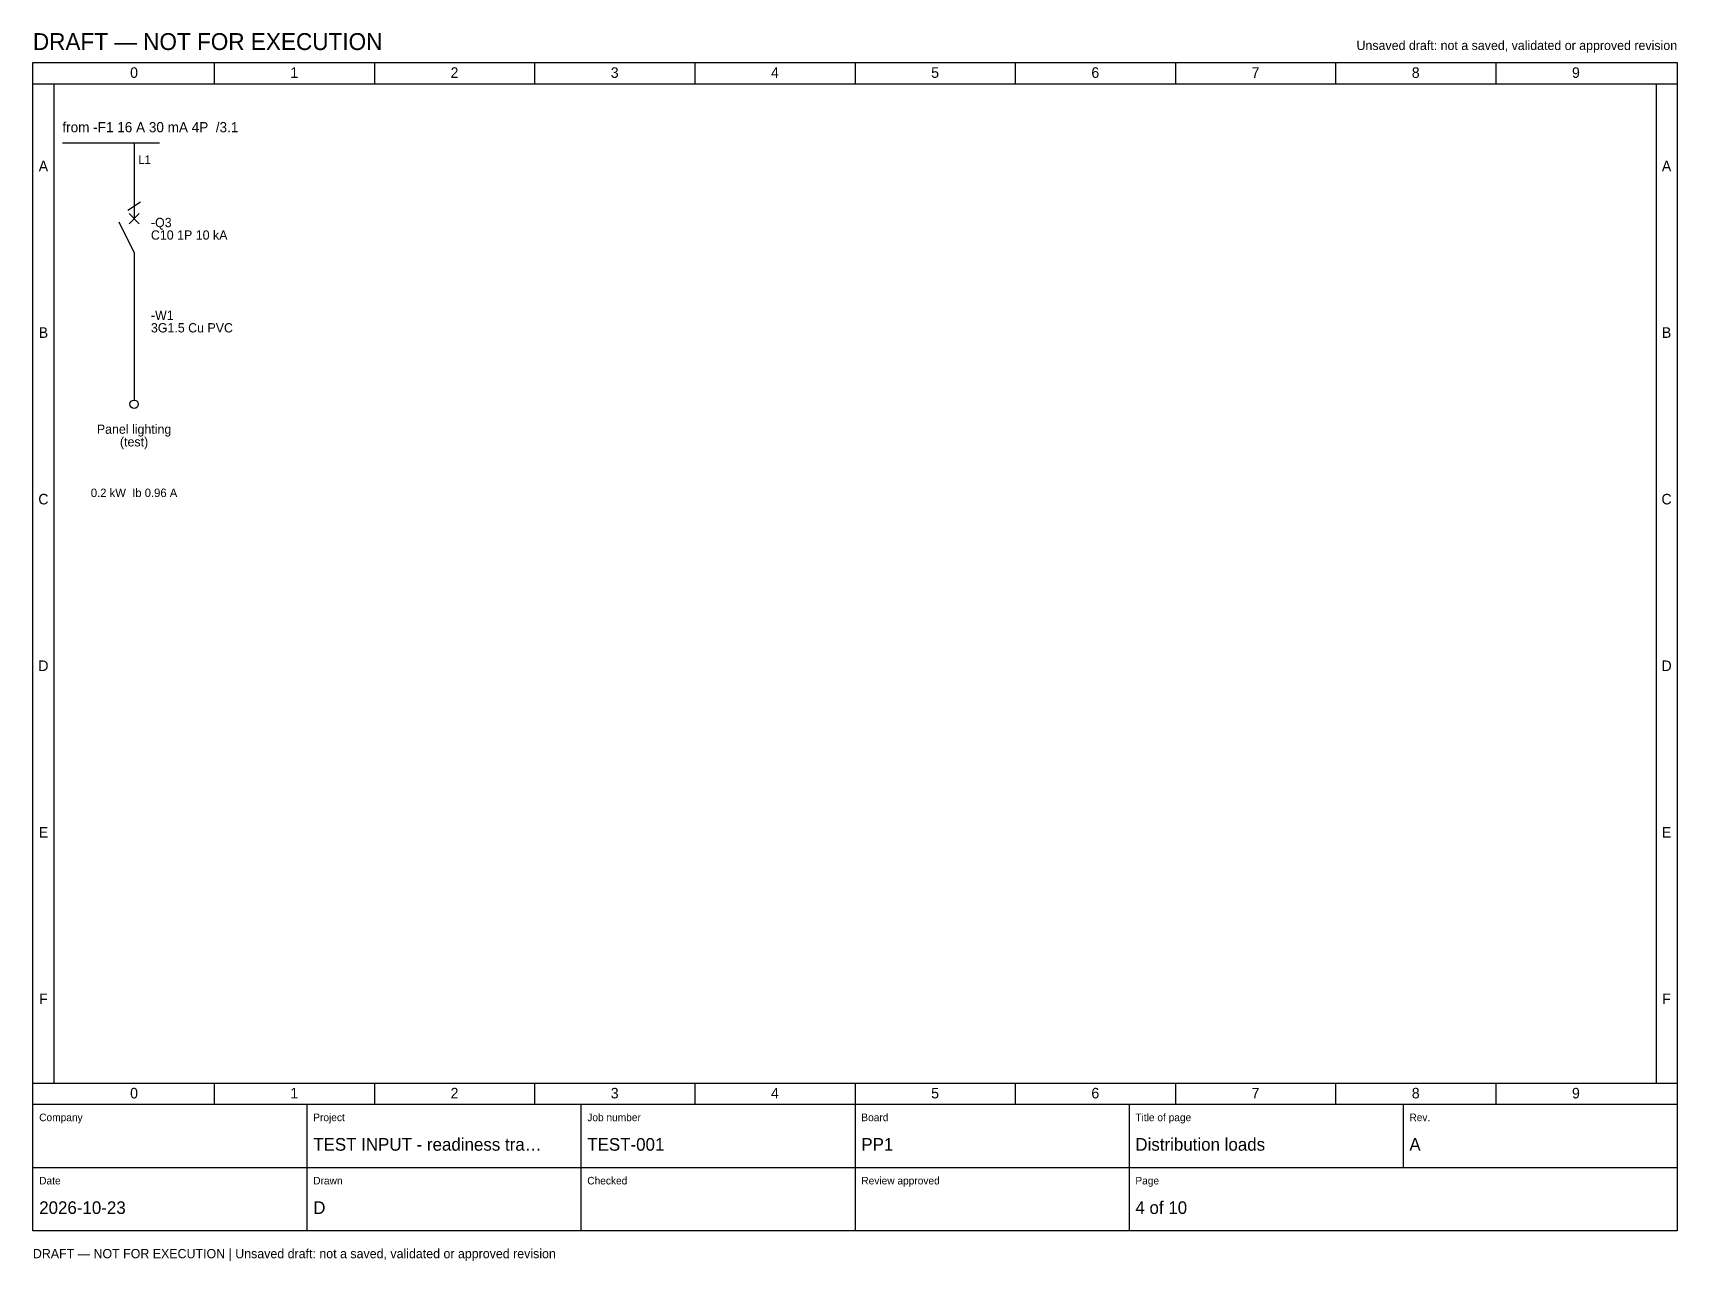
# Model space of a CAD drawing. Header units: millimetres. Extents: x 20 to 4810, y 3 to 294.
# Drawn here: x 1340 to 1730, y 2.8 to 294.1 of the extents above; entities that cross this region are included whole.
import ezdxf
from ezdxf.enums import TextEntityAlignment as Align

# ---------------------------------------------------------------- set-up
doc = ezdxf.new("R2010")
doc.units = ezdxf.units.MM
for name, color, linetype in [('FRAME', 7, 'CONTINUOUS'), ('SYMBOLS', 7, 'CONTINUOUS'), ('TEXT', 7, 'CONTINUOUS')]:
    doc.layers.add(name, color=color, linetype=linetype)

msp = doc.modelspace()

# ---------------------------------------------------------------- texts
at = {"layer": 'TEXT'}
for s, height, p in [('DRAFT — NOT FOR EXECUTION', 4, (1340, 290)), ('from -F1 16 A 30 mA 4P  /3.1', 2.4, (1347, 270.5)), ('L1', 2, (1365, 263)), ('-Q3', 2.2, (1368, 248)), ('C10 1P 10 kA', 2.2, (1368, 245.03)), ('-W1', 2.2, (1368, 226)), ('3G1.5 Cu PVC', 2.2, (1368, 223.03)), ('Company', 1.8, (1341.5, 36)), ('Project', 1.8, (1406.5, 36)), ('Job number', 1.8, (1471.5, 36)), ('Board', 1.8, (1536.5, 36)), ('Title of page', 1.8, (1601.5, 36)), ('Rev.', 1.8, (1666.5, 36)), ('TEST INPUT - readiness tra…', 3, (1406.5, 29)), ('TEST-001', 3, (1471.5, 29)), ('PP1', 3, (1536.5, 29)), ('Distribution loads', 3, (1601.5, 29)), ('A', 3, (1666.5, 29)), ('Date', 1.8, (1341.5, 21)), ('Drawn', 1.8, (1406.5, 21)), ('Checked', 1.8, (1471.5, 21)), ('Review approved', 1.8, (1536.5, 21)), ('Page', 1.8, (1601.5, 21)), ('2026-10-23', 3, (1341.5, 14)), ('D', 3, (1406.5, 14)), ('4 of 10', 3, (1601.5, 14)), ('DRAFT — NOT FOR EXECUTION | Unsaved draft: not a saved, validated or approved revision', 2.2, (1340, 3.5))]:
    msp.add_text(s, height=height, dxfattribs=at).set_placement(p)
msp.add_text('Unsaved draft: not a saved, validated or approved revision', height=2.2, dxfattribs=at).set_placement((1730, 290), align=Align.RIGHT)
for s, height, p in [('0', 2.5, (1364, 283.4)), ('1', 2.5, (1402, 283.4)), ('2', 2.5, (1440, 283.4)), ('3', 2.5, (1478, 283.4)), ('4', 2.5, (1516, 283.4)), ('5', 2.5, (1554, 283.4)), ('6', 2.5, (1592, 283.4)), ('7', 2.5, (1630, 283.4)), ('8', 2.5, (1668, 283.4)), ('9', 2.5, (1706, 283.4)), ('A', 2.5, (1342.5, 261.25)), ('A', 2.5, (1727.5, 261.25)), ('B', 2.5, (1342.5, 221.75)), ('B', 2.5, (1727.5, 221.75)), ('Panel lighting', 2.2, (1364, 199)), ('(test)', 2.2, (1364, 196)), ('C', 2.5, (1342.5, 182.25)), ('0.2 kW  Ib 0.96 A', 2, (1364, 184)), ('C', 2.5, (1727.5, 182.25)), ('D', 2.5, (1342.5, 142.75)), ('D', 2.5, (1727.5, 142.75)), ('E', 2.5, (1342.5, 103.25)), ('E', 2.5, (1727.5, 103.25)), ('F', 2.5, (1342.5, 63.75)), ('F', 2.5, (1727.5, 63.75)), ('0', 2.5, (1364, 41.4)), ('1', 2.5, (1402, 41.4)), ('2', 2.5, (1440, 41.4)), ('3', 2.5, (1478, 41.4)), ('4', 2.5, (1516, 41.4)), ('5', 2.5, (1554, 41.4)), ('6', 2.5, (1592, 41.4)), ('7', 2.5, (1630, 41.4)), ('8', 2.5, (1668, 41.4)), ('9', 2.5, (1706, 41.4))]:
    msp.add_text(s, height=height, dxfattribs=at).set_placement(p, align=Align.CENTER)

# ---------------------------------------------------------------- linework, layer by layer
at = {"layer": 'FRAME'}
msp.add_lwpolyline([(1340, 287), (1730, 287), (1730, 10), (1340, 10)], close=True, dxfattribs=at)
at = {"layer": 'SYMBOLS'}
for p, q in [((1383, 287), (1383, 282)), ((1421, 287), (1421, 282)), ((1459, 287), (1459, 282)), ((1497, 287), (1497, 282)), ((1535, 287), (1535, 282)), ((1573, 287), (1573, 282)), ((1611, 287), (1611, 282)), ((1649, 287), (1649, 282)), ((1687, 287), (1687, 282)), ((1340, 282), (1730, 282)), ((1345, 282), (1345, 45)), ((1725, 282), (1725, 45)), ((1347, 268), (1370, 268)), ((1364, 268), (1364, 256)), ((1362.5, 252), (1365.5, 254)), ((1364, 256), (1364, 250)), ((1362.8, 251.2), (1365.2, 248.8)), ((1362.8, 248.8), (1365.2, 251.2)), ((1364, 242), (1360.5, 249.2)), ((1364, 242), (1364, 236)), ((1364, 236), (1364, 207)), ((1340, 45), (1730, 45)), ((1383, 45), (1383, 40)), ((1421, 45), (1421, 40)), ((1459, 45), (1459, 40)), ((1497, 45), (1497, 40)), ((1535, 45), (1535, 40)), ((1573, 45), (1573, 40)), ((1611, 45), (1611, 40)), ((1649, 45), (1649, 40)), ((1687, 45), (1687, 40)), ((1340, 40), (1730, 40)), ((1405, 40), (1405, 25)), ((1470, 40), (1470, 25)), ((1535, 40), (1535, 25)), ((1600, 40), (1600, 25)), ((1665, 40), (1665, 25)), ((1340, 25), (1730, 25)), ((1405, 25), (1405, 10)), ((1470, 25), (1470, 10)), ((1535, 25), (1535, 10)), ((1600, 25), (1600, 10))]:
    msp.add_line(p, q, dxfattribs=at)
msp.add_circle((1364, 206), 1, dxfattribs=at)

msp.set_redraw_order([(e.dxf.handle, doc.entitydb.next_handle()) for e in msp.query("TEXT MTEXT ATTDEF DIMENSION ARC_DIMENSION")])  # texts and dimensions are drawn at this point

doc.saveas('drawing.dxf')
